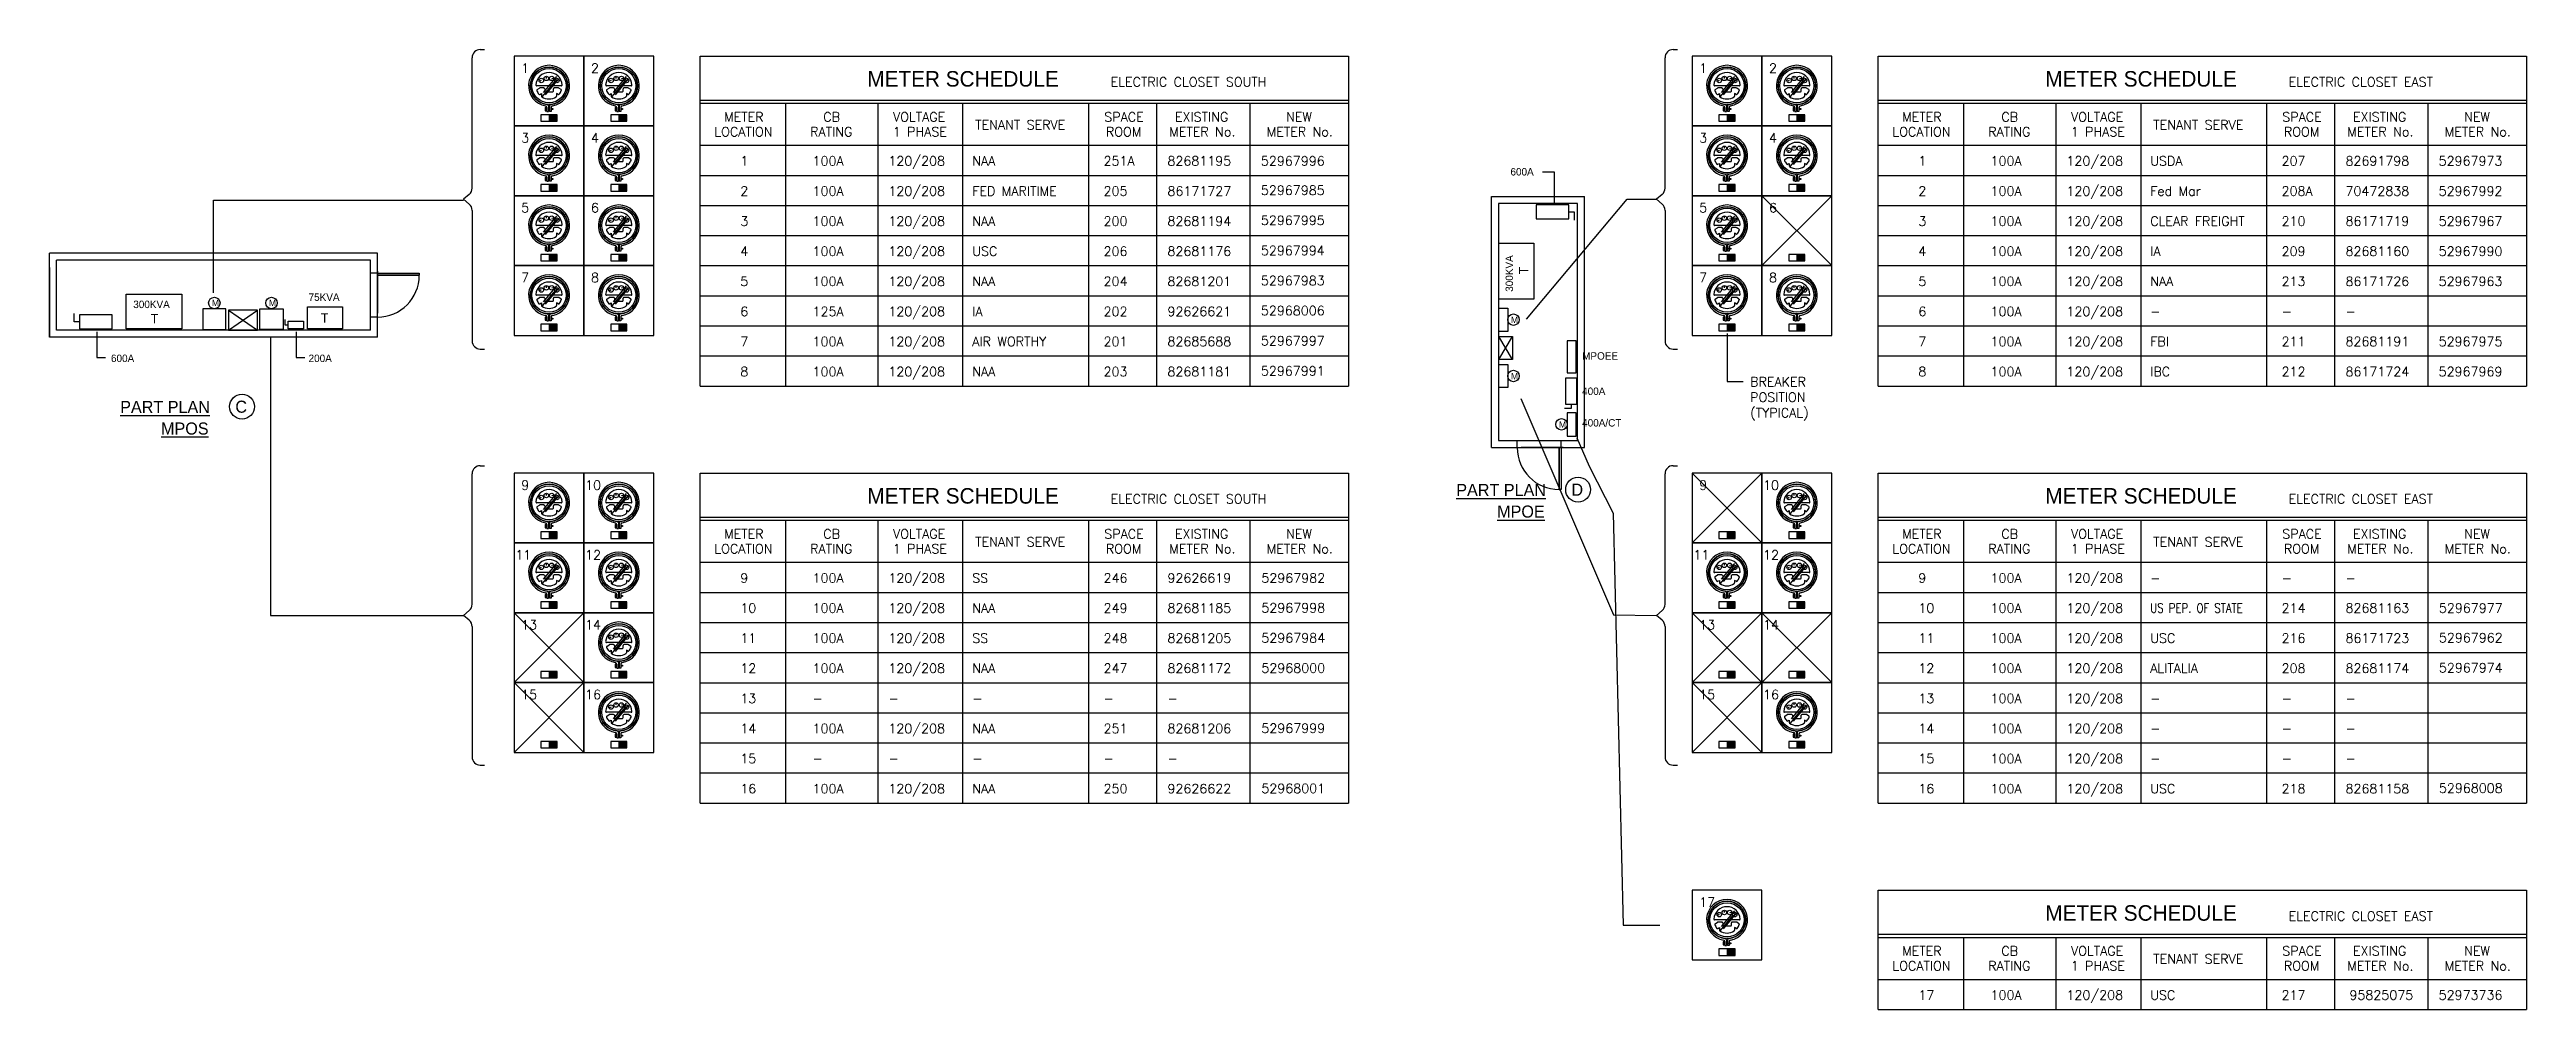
# Model space of a CAD drawing. Header units: inches. Extents: x 6906 to 14988, y -851 to 13048.
# Drawn here: x 6906 to 11167, y 3194 to 4845 of the extents above; entities that cross this region are included whole.
import ezdxf
from ezdxf.enums import TextEntityAlignment as Align

# ---------------------------------------------------------------- set-up
doc = ezdxf.new("R2010")
doc.units = ezdxf.units.IN
doc.header["$MEASUREMENT"] = 0
for name, color, linetype in [('E-EQUIP', 2, 'Continuous'), ('E-OUTLET', 6, 'Continuous'), ('E-TEXT', 7, 'Continuous')]:
    doc.layers.add(name, color=color, linetype=linetype)
doc.styles.add('ROMANS', font='ROMANS', dxfattribs={"height": 4})
doc.styles.add('SASBO', font='SASBO', dxfattribs={"height": 3})
doc.dimstyles.get("Standard").update_dxf_attribs({"dimtxt": 0.18, "dimasz": 0.18, "dimexe": 0.18, "dimexo": 0.0625, "dimgap": 0.09, "dimtad": 0, "dimtih": 1, "dimtoh": 1, "dimdec": 4, "dimzin": 0, "dimdsep": 46, "dimtxsty": 'Standard', "dimcen": 0.09, "dimadec": 0, "dimazin": 0, "dimtfac": 1, "dimtdec": 4, "dimtofl": 0, "dimtmove": 0, "dimatfit": 3, "dimfxl": 0, "dimtolj": 1, "dimtzin": 0, "dimarcsym": 0})

msp = doc.modelspace()

# ---------------------------------------------------------------- texts
at = {"style": 'ROMANS'}
for s, p in [('ELECTRIC CLOSET SOUTH', (8731.2, 4780.9)), ('ELECTRIC CLOSET EAST', (10757.8, 4780.9)), ('TENANT SERVE', (8498.2, 4707.1)), ('TENANT SERVE', (10524.8, 4707.1)), ('ELECTRIC CLOSET SOUTH', (8731.2, 4063.7)), ('ELECTRIC CLOSET EAST', (10757.8, 4063.7)), ('TENANT SERVE', (8498.2, 3989.9)), ('TENANT SERVE', (10524.8, 3989.9)), ('ELECTRIC CLOSET EAST', (10757.8, 3346.4)), ('TENANT SERVE', (10524.8, 3272.7))]:
    msp.add_text(s, height=16, dxfattribs=at).set_placement(p)
for s, p in [('METER', (8100.2, 4720.8)), ('CB', (8251.3, 4720.8)), ('VOLTAGE', (8401.7, 4720.8)), ('SPACE', (8754.2, 4720.8)), ('EXISTING', (8887.7, 4720.8)), ('NEW', (9055.3, 4720.8)), ('METER', (10126.8, 4720.8)), ('CB', (10277.9, 4720.8)), ('VOLTAGE', (10428.2, 4720.8)), ('SPACE', (10780.7, 4720.8)), ('EXISTING', (10914.3, 4720.8)), ('NEW', (11081.9, 4720.8)), ('LOCATION', (8099.5, 4695.3)), ('RATING', (8250.6, 4695.3)), ('1 PHASE', (8402.9, 4695.3)), ('ROOM', (8753.5, 4695.3)), ('METER No.', (8888.9, 4695.3)), ('METER No.', (9056.6, 4695.3)), ('LOCATION', (10126.1, 4695.3)), ('RATING', (10277.2, 4695.3)), ('1 PHASE', (10429.4, 4695.3)), ('ROOM', (10780, 4695.3)), ('METER No.', (10915.5, 4695.3)), ('METER No.', (11083.1, 4695.3)), ('METER', (8100.2, 4003.6)), ('CB', (8251.3, 4003.6)), ('VOLTAGE', (8401.7, 4003.6)), ('SPACE', (8754.2, 4003.6)), ('EXISTING', (8887.7, 4003.6)), ('NEW', (9055.3, 4003.6)), ('METER', (10126.8, 4003.6)), ('CB', (10277.9, 4003.6)), ('VOLTAGE', (10428.2, 4003.6)), ('SPACE', (10780.7, 4003.6)), ('EXISTING', (10914.3, 4003.6)), ('NEW', (11081.9, 4003.6)), ('LOCATION', (8099.5, 3978.1)), ('RATING', (8250.6, 3978.1)), ('1 PHASE', (8402.9, 3978.1)), ('ROOM', (8753.5, 3978.1)), ('METER No.', (8888.9, 3978.1)), ('METER No.', (9056.6, 3978.1)), ('LOCATION', (10126.1, 3978.1)), ('RATING', (10277.2, 3978.1)), ('1 PHASE', (10429.4, 3978.1)), ('ROOM', (10780, 3978.1)), ('METER No.', (10915.5, 3978.1)), ('METER No.', (11083.1, 3978.1)), ('METER', (10126.8, 3286.4)), ('CB', (10277.9, 3286.4)), ('VOLTAGE', (10428.2, 3286.4)), ('SPACE', (10780.7, 3286.4)), ('EXISTING', (10914.3, 3286.4)), ('NEW', (11081.9, 3286.4)), ('LOCATION', (10126.1, 3260.8)), ('RATING', (10277.2, 3260.8)), ('1 PHASE', (10429.4, 3260.8)), ('ROOM', (10780, 3260.8)), ('METER No.', (10915.5, 3260.8)), ('METER No.', (11083.1, 3260.8))]:
    msp.add_text(s, height=16, dxfattribs=at).set_placement(p, align=Align.CENTER)
at = {"layer": 'E-TEXT', "style": 'ROMANS'}
for s, p in [('1', (7717.1, 4804.7)), ('2', (7837.2, 4804.7)), ('1', (9743.7, 4804.7)), ('2', (9863.8, 4804.7)), ('3', (7717.1, 4684.7)), ('4', (7837.2, 4684.7)), ('3', (9743.7, 4684.7)), ('4', (9863.8, 4684.7)), ('1', (8094.1, 4645)), ('100A', (8218.4, 4645)), ('120/208', (8348.9, 4645)), ('NAA', (8493.1, 4645)), ('251A', (8719, 4645)), ('82681195', (8828.9, 4645)), ('52967996', (8989.7, 4645)), ('1', (10120.7, 4645)), ('100A', (10244.9, 4645)), ('120/208', (10375.5, 4645)), ('USDA', (10519.6, 4645)), ('207', (10745.6, 4645)), ('82691798', (10855.5, 4645)), ('52967973', (11015.8, 4645)), ('2', (8094.1, 4593.3)), ('100A', (8218.4, 4593.3)), ('120/208', (8348.9, 4593.3)), ('FED MARITIME', (8493.1, 4593.3)), ('205', (8719, 4593.3)), ('86171727', (8828.9, 4593.3)), ('52967985', (8989.7, 4594.6)), ('2', (10120.7, 4593.3)), ('100A', (10244.9, 4593.3)), ('120/208', (10375.5, 4593.3)), ('Fed Mar', (10519.6, 4593.3)), ('208A', (10745.6, 4593.3)), ('70472838', (10855.5, 4593.3)), ('52967992', (11015.8, 4593.3)), ('5', (7717.1, 4564.6)), ('6', (7837.2, 4564.6)), ('120/208', (8348.9, 4541.5)), ('5', (9743.7, 4564.6)), ('6', (9863.8, 4564.6)), ('120/208', (10375.5, 4541.5)), ('3', (8094.1, 4541.5)), ('100A', (8218.4, 4541.5)), ('NAA', (8493.1, 4541.5)), ('200', (8719, 4541.5)), ('82681194', (8828.9, 4541.5)), ('52967995', (8989.7, 4542.9)), ('3', (10120.7, 4541.5)), ('100A', (10244.9, 4541.5)), ('CLEAR FREIGHT', (10519.6, 4541.5)), ('210', (10745.6, 4541.5)), ('86171719', (10855.5, 4541.5)), ('52967967', (11015.8, 4541.5)), ('4', (8094.1, 4489.8)), ('100A', (8218.4, 4489.8)), ('120/208', (8348.9, 4489.8)), ('USC', (8493.1, 4489.8)), ('206', (8719, 4489.8)), ('82681176', (8828.9, 4489.8)), ('52967994', (8989.7, 4491.1)), ('4', (10120.7, 4489.8)), ('100A', (10244.9, 4489.8)), ('120/208', (10375.5, 4489.8)), ('IA', (10519.6, 4489.8)), ('209', (10745.6, 4489.8)), ('82681160', (10855.5, 4489.8)), ('52967990', (11015.8, 4489.8)), ('7', (7717.1, 4444.5)), ('8', (7837.2, 4444.5)), ('5', (8094.1, 4438)), ('100A', (8218.4, 4438)), ('120/208', (8348.9, 4438)), ('NAA', (8493.1, 4438)), ('204', (8719, 4438)), ('82681201', (8828.9, 4438)), ('52967983', (8989.7, 4439.3)), ('7', (9743.7, 4444.5)), ('8', (9863.8, 4444.5)), ('5', (10120.7, 4438)), ('100A', (10244.9, 4438)), ('120/208', (10375.5, 4438)), ('NAA', (10519.6, 4438)), ('213', (10745.6, 4438)), ('86171726', (10855.5, 4438)), ('52967963', (11015.8, 4438)), ('6', (8094.1, 4386.2)), ('125A', (8218.4, 4386.2)), ('120/208', (8348.9, 4386.2)), ('IA', (8493.1, 4386.2)), ('202', (8719, 4386.2)), ('92626621', (8828.9, 4386.2)), ('52968006', (8989.7, 4387.6)), ('6', (10120.7, 4386.2)), ('100A', (10244.9, 4386.2)), ('120/208', (10375.5, 4386.2)), ('-', (10519.6, 4386.2)), ('-', (10745.6, 4386.2)), ('-', (10855.5, 4386.2)), ('7', (8094.1, 4334.5)), ('100A', (8218.4, 4334.5)), ('120/208', (8348.9, 4334.5)), ('AIR WORTHY', (8493.1, 4334.5)), ('201', (8719, 4334.5)), ('82685688', (8828.9, 4334.5)), ('52967997', (8989.7, 4335.8)), ('7', (10120.7, 4334.5)), ('100A', (10244.9, 4334.5)), ('120/208', (10375.5, 4334.5)), ('FBI', (10519.6, 4334.5)), ('211', (10745.6, 4334.5)), ('82681191', (10855.5, 4334.5)), ('52967975', (11015.8, 4334.5)), ('8', (8094.1, 4282.7)), ('100A', (8218.4, 4282.7)), ('120/208', (8348.9, 4282.7)), ('NAA', (8493.1, 4282.7)), ('203', (8719, 4282.7)), ('82681181', (8828.9, 4282.7)), ('52967991', (8989.7, 4284)), ('8', (10120.7, 4282.7)), ('100A', (10244.9, 4282.7)), ('120/208', (10375.5, 4282.7)), ('IBC', (10519.6, 4282.7)), ('212', (10745.6, 4282.7)), ('86171724', (10855.5, 4282.7)), ('52967969', (11015.8, 4282.7)), ('9', (7717.1, 4087.5)), ('10', (7827.1, 4087.5)), ('9', (9743.7, 4087.5)), ('10', (9853.6, 4087.5)), ('11', (7707, 3967.5)), ('12', (7827.1, 3967.5)), ('11', (9733.6, 3967.5)), ('12', (9853.6, 3967.5)), ('9', (8094.1, 3927.8)), ('100A', (8218.4, 3927.8)), ('120/208', (8348.9, 3927.8)), ('SS', (8493.1, 3927.8)), ('246', (8719, 3927.8)), ('92626619', (8828.9, 3927.8)), ('52967982', (8990.5, 3927.8)), ('9', (10120.7, 3927.8)), ('100A', (10244.9, 3927.8)), ('120/208', (10375.5, 3927.8)), ('-', (10519.6, 3927.8)), ('-', (10745.6, 3927.8)), ('-', (10855.5, 3927.8)), ('10', (8094.1, 3876.1)), ('100A', (8218.4, 3876.1)), ('120/208', (8348.9, 3876.1)), ('NAA', (8493.1, 3876.1)), ('249', (8719, 3876.1)), ('82681185', (8828.9, 3876.1)), ('52967998', (8990.5, 3876.5)), ('10', (10120.7, 3876.1)), ('100A', (10244.9, 3876.1)), ('120/208', (10375.5, 3876.1)), ('214', (10745.6, 3876.1)), ('82681163', (10855.5, 3876.1)), ('52967977', (11016.2, 3876.1)), ('13', (7717.1, 3847.4)), ('14', (7827.1, 3847.4)), ('11', (8094.1, 3824.3)), ('100A', (8218.4, 3824.3)), ('120/208', (8348.9, 3824.3)), ('SS', (8493.1, 3824.3)), ('248', (8719, 3824.3)), ('82681205', (8828.9, 3824.3)), ('52967984', (8990.5, 3824.7)), ('13', (9743.7, 3847.4)), ('14', (9853.6, 3847.4)), ('11', (10120.7, 3824.3)), ('100A', (10244.9, 3824.3)), ('120/208', (10375.5, 3824.3)), ('USC', (10519.6, 3824.3)), ('216', (10745.6, 3824.3)), ('86171723', (10855.5, 3824.3)), ('52967962', (11016.2, 3825.1)), ('12', (8094.1, 3772.5)), ('100A', (8218.4, 3772.5)), ('120/208', (8348.9, 3772.5)), ('NAA', (8493.1, 3772.5)), ('247', (8719, 3772.5)), ('82681172', (8828.9, 3772.5)), ('52968000', (8990.5, 3772.9)), ('12', (10120.7, 3772.5)), ('100A', (10244.9, 3772.5)), ('120/208', (10375.5, 3772.5)), ('ALITALIA', (10519.6, 3772.5)), ('208', (10745.6, 3772.5)), ('82681174', (10855.5, 3772.5)), ('52967974', (11016.2, 3773.4)), ('15', (7717.1, 3727.3)), ('16', (7827.1, 3727.3)), ('13', (8094.1, 3720.8)), ('-', (8218.4, 3720.8)), ('-', (8348.9, 3720.8)), ('-', (8493.1, 3720.8)), ('-', (8719, 3720.8)), ('-', (8828.9, 3720.8)), ('15', (9743.7, 3727.3)), ('16', (9853.6, 3727.3)), ('13', (10120.7, 3720.8)), ('100A', (10244.9, 3720.8)), ('120/208', (10375.5, 3720.8)), ('-', (10519.6, 3720.8)), ('-', (10745.6, 3720.8)), ('-', (10855.5, 3720.8)), ('14', (8094.1, 3669)), ('100A', (8218.4, 3669)), ('120/208', (8348.9, 3669)), ('NAA', (8493.1, 3669)), ('251', (8719, 3669)), ('82681206', (8828.9, 3669)), ('52967999', (8990.5, 3669.4)), ('14', (10120.7, 3669)), ('100A', (10244.9, 3669)), ('120/208', (10375.5, 3669)), ('-', (10519.6, 3669)), ('-', (10745.6, 3669)), ('-', (10855.5, 3669)), ('15', (8094.1, 3617.3)), ('-', (8218.4, 3617.3)), ('-', (8348.9, 3617.3)), ('-', (8493.1, 3617.3)), ('-', (8719, 3617.3)), ('-', (8828.9, 3617.3)), ('15', (10120.7, 3617.3)), ('100A', (10244.9, 3617.3)), ('120/208', (10375.5, 3617.3)), ('-', (10519.6, 3617.3)), ('-', (10745.6, 3617.3)), ('-', (10855.5, 3617.3)), ('16', (8094.1, 3565.5)), ('100A', (8218.4, 3565.5)), ('120/208', (8348.9, 3565.5)), ('NAA', (8493.1, 3565.5)), ('250', (8719, 3565.5)), ('92626622', (8828.9, 3565.5)), ('52968001', (8990.5, 3565.9)), ('16', (10120.7, 3565.5)), ('100A', (10244.9, 3565.5)), ('120/208', (10375.5, 3565.5)), ('USC', (10519.6, 3565.5)), ('218', (10745.6, 3565.5)), ('82681158', (10855.5, 3565.5)), ('52968008', (11016.2, 3566.3)), ('17', (9743.7, 3370.3)), ('17', (10120.7, 3210.6)), ('100A', (10244.9, 3210.6)), ('120/208', (10375.5, 3210.6)), ('USC', (10519.6, 3210.6)), ('217', (10745.6, 3210.6)), ('95825075', (10862.3, 3210.6)), ('52973736', (11015.8, 3210.6))]:
    msp.add_text(s, height=16, dxfattribs=at).set_placement(p)
at = {"layer": 'E-TEXT', "color": 6, "style": 'SASBO'}
for s, height, p in [('METER SCHEDULE', 26.703, (8312.6, 4780.9)), ('METER SCHEDULE', 26.703, (10339.1, 4780.9)), ('%%UPART PLAN', 20.769, (7027.3, 4219.6)), ('C', 20.8, (7225.4, 4220)), ('%%UMPOS', 20.77, (7097.6, 4182.5)), ('METER SCHEDULE', 26.703, (8312.6, 4063.7)), ('%%UPART PLAN', 20.769, (9325.8, 4076.8)), ('D', 20.8, (9523.9, 4077.3)), ('METER SCHEDULE', 26.703, (10339.1, 4063.7)), ('%%UMPOE', 20.77, (9396.1, 4039.7)), ('METER SCHEDULE', 26.703, (10339.1, 3346.4))]:
    msp.add_text(s, height=height, dxfattribs=at).set_placement(p)
at = {"layer": 'E-TEXT'}
for s, height, p in [('600A', 12.8, (9419, 4628)), ('300KVA', 12.8, (7049.8, 4400)), ('T', 16, (7079.9, 4373.7)), ('M', 11.2, (7184.9, 4403.4)), ('M', 11.2, (7283.1, 4403.4)), ('75KVA', 12.8, (7351.4, 4412.4)), ('T', 16, (7372.5, 4374.9)), ('M', 11.2, (9419.7, 4374.2)), ('600A', 12.8, (7011.5, 4307.2)), ('200A', 12.8, (7351.4, 4307.2)), ('MPOEE', 12.8, (9542.3, 4311.3)), ('M', 11.2, (9419.7, 4277.4)), ('400A', 12.8, (9542.3, 4250.6)), ('M', 11.2, (9502.4, 4194.2)), ('400A/CT', 12.8, (9542.3, 4196.3))]:
    msp.add_text(s, height=height, dxfattribs=at).set_placement(p)
for s, height, p in [('300KVA', 12.8, (9423.4, 4428)), ('T', 16, (9449.7, 4458.1))]:
    msp.add_text(s, height=height, rotation=90, dxfattribs=at).set_placement(p)
at = {"layer": 'E-TEXT', "style": 'ROMANS', "width": 0.8}
msp.add_text('US PEP. OF STATE', height=16, dxfattribs=at).set_placement((10519.6, 3876.1))
at = {"layer": 'E-TEXT', "insert": (9831.3, 4281.3), "char_height": 16, "width": 212.253, "attachment_point": 1, "style": 'ROMANS'}
msp.add_mtext('BREAKER POSITION (TYPICAL)', dxfattribs=at)

# ---------------------------------------------------------------- blocks, each defined once
blk = doc.blocks.new('C')
at = {"layer": 'E-OUTLET'}
for p, q in [((10.3, 91.7), (12.9, 91.7)), ((5.3, 6.8), (5.3, 86.7)), ((3.5, 3), (0, 0)), ((3.5, -3), (0, 0)), ((5.3, -6.8), (5.3, -86.7)), ((10.3, -91.7), (12.9, -91.7))]:
    blk.add_line(p, q, dxfattribs=at)
for centre, start, end in [((10.3, 86.7), 90, 180), ((0.3, 6.8), 310.3515, 0), ((0.3, -6.8), 0, 49.6485), ((10.3, -86.7), 180, 270)]:
    blk.add_arc(centre, 5, start, end, dxfattribs=at)
blk = doc.blocks.new('METER')
at = {"layer": 'E-EQUIP', "color": 4}
for p, q in [((10060.2, 8935.5), (10012.9, 8935.5)), ((10013.6, 8928.1), (10018, 8931)), ((10026.7, 8931.3), (10018.8, 8931.3)), ((10019.2, 8918.9), (10022.1, 8920.7)), ((10022.1, 8920.7), (10022.1, 8915.7)), ((10028.2, 8929.8), (10028.2, 8925.3)), ((10029.6, 8923.9), (10043.5, 8923.9)), ((10044.9, 8925.3), (10044.9, 8929.8)), ((10054.3, 8931.3), (10046.3, 8931.3)), ((10053.9, 8918.9), (10051, 8920.7)), ((10051, 8920.7), (10051, 8915.7)), ((10059.4, 8928.1), (10055.1, 8931)), ((10029.3, 8892.4), (10032.2, 8892.4)), ((10029.3, 8889.3), (10032.2, 8889.3)), ((10032.5, 8894.2), (10032.5, 8886.6)), ((10032.5, 8886.6), (10035.8, 8886.6)), ((10035.8, 8897.1), (10035.8, 8886.6)), ((10036.4, 8889.9), (10036.4, 8891.8)), ((10037.1, 8889.9), (10037.1, 8891.8)), ((10037.3, 8897.1), (10037.3, 8886.6)), ((10040.6, 8886.6), (10037.3, 8886.6)), ((10040.6, 8894.2), (10040.6, 8886.6)), ((10040.9, 8889.9), (10040.9, 8891.8)), ((10041.6, 8889.9), (10041.6, 8891.8)), ((10042.4, 8889.9), (10042.4, 8891.8)), ((10043.1, 8889.9), (10043.1, 8891.8))]:
    blk.add_line(p, q, dxfattribs=at)
blk.add_lwpolyline([(10029.3, 8887.9), (10032.2, 8887.9), (10032.2, 8893.8), (10029.3, 8893.8)], close=True, dxfattribs=at)
for points in [[(10032.5, 8889.9), (10032.2, 8889.9), (10032.2, 8891.8), (10032.5, 8891.8)], [(10035.8, 8891.8), (10037.3, 8891.8)], [(10037.3, 8889.9), (10035.8, 8889.9)], [(10040.6, 8891.8), (10043.9, 8891.8), (10043.9, 8889.9), (10040.6, 8889.9)]]:
    blk.add_lwpolyline(points, dxfattribs=at)
blk.add_circle((10036.5, 8935.5), 35.8, dxfattribs=at)
for centre, radius, start, end in [((10036.5, 8935.5), 39.1, 279.3707, 260.6293), ((10036.5, 8935.5), 35.8, 275.2094, 264.7906), ((10036.5, 8935.5), 25.2, 3.4801, 176.5199), ((10012.9, 8936.9), 1.44, 176.5199, 270), ((10014.4, 8926.9), 1.44, 123.3289, 201.1655), ((10036.5, 8935.5), 25.2, 201.1655, 220.2748), ((10018.4, 8920.2), 1.44, 220.2748, 301.4185), ((10018.8, 8929.8), 1.44, 90, 123.3289), ((10023.5, 8915.7), 1.44, 180, 236.6769), ((10036.5, 8935.5), 25.2, 236.6769, 303.3231), ((10026.7, 8929.8), 1.44, 0, 90), ((10029.6, 8925.3), 1.44, 180, 270), ((10043.5, 8925.3), 1.44, 270, 0), ((10046.3, 8929.8), 1.44, 90, 180), ((10049.6, 8915.7), 1.44, 303.3231, 0), ((10054.6, 8920.2), 1.44, 238.5815, 319.7252), ((10054.3, 8929.8), 1.44, 56.6711, 90), ((10036.5, 8935.5), 25.2, 319.7252, 338.8345), ((10058.7, 8926.9), 1.44, 338.8345, 56.6711), ((10060.2, 8936.9), 1.44, 270, 3.4801), ((10029.7, 8894.2), 2.76, 0, 80.6293), ((10033, 8897.1), 2.76, 0, 84.7906), ((10040, 8897.1), 2.76, 95.2094, 180), ((10043.4, 8894.2), 2.76, 99.3707, 180)]:
    blk.add_arc(centre, radius, start, end, dxfattribs=at)
at = {"layer": 'E-TEXT', "color": 9}
for p, q in [((10026.2, 8922.7), (10051.3, 8953.1)), ((10030, 8918.3), (10055.1, 8948.7)), ((10024.1, 8915), (10049.2, 8945.4))]:
    blk.add_line(p, q, dxfattribs=at)
at = {"layer": 'E-TEXT', "color": 7}
for p, q in [((10031.4, 8949.5), (10031.4, 8952.6)), ((10041.6, 8949.5), (10044.7, 8950.3)), ((10021.7, 8945.5), (10019, 8944)), ((10051.3, 8945.5), (10049.3, 8947.9))]:
    blk.add_line(p, q, dxfattribs=at)
at = {"layer": 'E-TEXT', "color": 7, "const_width": 0.576}
for points in [[(10031.1, 8949.5, 1), (10031.7, 8949.5, 1)], [(10041.9, 8949.5, -1), (10041.3, 8949.5, -1)], [(10021.4, 8945.5, 1), (10022, 8945.5, 1)], [(10051.6, 8945.5, -1), (10051, 8945.5, -1)]]:
    blk.add_lwpolyline(points, format="xyb", close=True, dxfattribs=at)
at = {"layer": 'E-TEXT'}
blk.add_circle((10036.5, 8935.5), 32.7, dxfattribs=at)
at = {"layer": 'E-TEXT', "color": 9}
for centre in [(10021.7, 8945.5), (10031.4, 8949.5), (10041.6, 8949.5), (10051.3, 8945.5)]:
    blk.add_circle(centre, 4.27, dxfattribs=at)

# ---------------------------------------------------------------- hatches: boundary and pattern name
at = {"layer": 'E-TEXT'}
for points in [[(7765, 4721.2), (7779, 4721.2), (7779, 4732.4), (7765, 4732.4)], [(7885.1, 4721.2), (7899.1, 4721.2), (7899.1, 4732.4), (7885.1, 4732.4)], [(9791.6, 4721.2), (9805.5, 4721.2), (9805.5, 4732.4), (9791.6, 4732.4)], [(9911.7, 4721.2), (9925.6, 4721.2), (9925.6, 4732.4), (9911.7, 4732.4)], [(7765, 4601.1), (7779, 4601.1), (7779, 4612.3), (7765, 4612.3)], [(7885.1, 4601.1), (7899.1, 4601.1), (7899.1, 4612.3), (7885.1, 4612.3)], [(9791.6, 4601.1), (9805.5, 4601.1), (9805.5, 4612.3), (9791.6, 4612.3)], [(9911.7, 4601.1), (9925.6, 4601.1), (9925.6, 4612.3), (9911.7, 4612.3)], [(7765, 4481.1), (7779, 4481.1), (7779, 4492.2), (7765, 4492.2)], [(7885.1, 4481.1), (7899.1, 4481.1), (7899.1, 4492.2), (7885.1, 4492.2)], [(9791.6, 4481.1), (9805.5, 4481.1), (9805.5, 4492.2), (9791.6, 4492.2)], [(9911.7, 4481.1), (9925.6, 4481.1), (9925.6, 4492.2), (9911.7, 4492.2)], [(7765, 4361), (7779, 4361), (7779, 4372.2), (7765, 4372.2)], [(7885.1, 4361), (7899.1, 4361), (7899.1, 4372.2), (7885.1, 4372.2)], [(9791.6, 4361), (9805.5, 4361), (9805.5, 4372.2), (9791.6, 4372.2)], [(9911.7, 4361), (9925.6, 4361), (9925.6, 4372.2), (9911.7, 4372.2)], [(7765, 4004), (7779, 4004), (7779, 4015.1), (7765, 4015.1)], [(7885.1, 4004), (7899.1, 4004), (7899.1, 4015.1), (7885.1, 4015.1)], [(9791.6, 4004), (9805.5, 4004), (9805.5, 4015.1), (9791.6, 4015.1)], [(9911.7, 4004), (9925.6, 4004), (9925.6, 4015.1), (9911.7, 4015.1)], [(7765, 3883.9), (7779, 3883.9), (7779, 3895.1), (7765, 3895.1)], [(7885.1, 3883.9), (7899.1, 3883.9), (7899.1, 3895.1), (7885.1, 3895.1)], [(9791.6, 3883.9), (9805.5, 3883.9), (9805.5, 3895.1), (9791.6, 3895.1)], [(9911.7, 3883.9), (9925.6, 3883.9), (9925.6, 3895.1), (9911.7, 3895.1)], [(7765, 3763.9), (7779, 3763.9), (7779, 3775), (7765, 3775)], [(7885.1, 3763.9), (7899.1, 3763.9), (7899.1, 3775), (7885.1, 3775)], [(9791.6, 3763.9), (9805.5, 3763.9), (9805.5, 3775), (9791.6, 3775)], [(9911.7, 3763.9), (9925.6, 3763.9), (9925.6, 3775), (9911.7, 3775)], [(7765, 3643.8), (7779, 3643.8), (7779, 3654.9), (7765, 3654.9)], [(7885.1, 3643.8), (7899.1, 3643.8), (7899.1, 3654.9), (7885.1, 3654.9)], [(9791.6, 3643.8), (9805.5, 3643.8), (9805.5, 3654.9), (9791.6, 3654.9)], [(9911.7, 3643.8), (9925.6, 3643.8), (9925.6, 3654.9), (9911.7, 3654.9)], [(9791.6, 3286.8), (9805.5, 3286.8), (9805.5, 3297.9), (9791.6, 3297.9)]]:
    msp.add_hatch(color=256, dxfattribs=at).paths.add_polyline_path(points)

# ---------------------------------------------------------------- linework, layer by layer
for p, q in [((9595.6, 4047.1), (9612.7, 3338.9)), ((9612.7, 3338.9), (9675.7, 3338.9))]:
    msp.add_line(p, q)
at = {"color": 0}
msp.add_lwpolyline([(9463.5, 4553.7), (9519.5, 4553.7), (9519.5, 4577.7), (9463.5, 4577.7)], close=True, dxfattribs=at)
msp.add_lwpolyline([(9519.5, 4565.7), (9528.8, 4565.7), (9528.8, 4551.3)], dxfattribs=at)
at = {"layer": 'E-EQUIP', "color": 3}
for points in [[(7705, 4713.3), (7825, 4713.3), (7825, 4833.4), (7705, 4833.4)], [(7825, 4713.3), (7945.1, 4713.3), (7945.1, 4833.4), (7825, 4833.4)], [(9731.5, 4713.3), (9851.6, 4713.3), (9851.6, 4833.4), (9731.5, 4833.4)], [(9851.6, 4713.3), (9971.7, 4713.3), (9971.7, 4833.4), (9851.6, 4833.4)], [(7705, 4593.2), (7825, 4593.2), (7825, 4713.3), (7705, 4713.3)], [(7825, 4593.2), (7945.1, 4593.2), (7945.1, 4713.3), (7825, 4713.3)], [(9731.5, 4593.2), (9851.6, 4593.2), (9851.6, 4713.3), (9731.5, 4713.3)], [(9851.6, 4593.2), (9971.7, 4593.2), (9971.7, 4713.3), (9851.6, 4713.3)], [(7705, 4473.2), (7825, 4473.2), (7825, 4593.2), (7705, 4593.2)], [(7825, 4473.2), (7945.1, 4473.2), (7945.1, 4593.2), (7825, 4593.2)], [(9731.5, 4473.2), (9851.6, 4473.2), (9851.6, 4593.2), (9731.5, 4593.2)], [(9851.6, 4473.2), (9971.7, 4473.2), (9971.7, 4593.2), (9851.6, 4593.2)], [(7705, 4353.1), (7825, 4353.1), (7825, 4473.2), (7705, 4473.2)], [(7825, 4353.1), (7945.1, 4353.1), (7945.1, 4473.2), (7825, 4473.2)], [(9731.5, 4353.1), (9851.6, 4353.1), (9851.6, 4473.2), (9731.5, 4473.2)], [(9851.6, 4353.1), (9971.7, 4353.1), (9971.7, 4473.2), (9851.6, 4473.2)], [(7705, 3996.1), (7825, 3996.1), (7825, 4116.2), (7705, 4116.2)], [(7825, 3996.1), (7945.1, 3996.1), (7945.1, 4116.2), (7825, 4116.2)], [(9731.5, 3996.1), (9851.6, 3996.1), (9851.6, 4116.2), (9731.5, 4116.2)], [(9851.6, 3996.1), (9971.7, 3996.1), (9971.7, 4116.2), (9851.6, 4116.2)], [(7705, 3876), (7825, 3876), (7825, 3996.1), (7705, 3996.1)], [(7825, 3876), (7945.1, 3876), (7945.1, 3996.1), (7825, 3996.1)], [(9731.5, 3876), (9851.6, 3876), (9851.6, 3996.1), (9731.5, 3996.1)], [(9851.6, 3876), (9971.7, 3876), (9971.7, 3996.1), (9851.6, 3996.1)], [(7705, 3756), (7825, 3756), (7825, 3876), (7705, 3876)], [(7825, 3756), (7945.1, 3756), (7945.1, 3876), (7825, 3876)], [(9731.5, 3756), (9851.6, 3756), (9851.6, 3876), (9731.5, 3876)], [(9851.6, 3756), (9971.7, 3756), (9971.7, 3876), (9851.6, 3876)], [(7705, 3635.9), (7825, 3635.9), (7825, 3756), (7705, 3756)], [(7825, 3635.9), (7945.1, 3635.9), (7945.1, 3756), (7825, 3756)], [(9731.5, 3635.9), (9851.6, 3635.9), (9851.6, 3756), (9731.5, 3756)], [(9851.6, 3635.9), (9971.7, 3635.9), (9971.7, 3756), (9851.6, 3756)], [(9731.5, 3278.9), (9851.6, 3278.9), (9851.6, 3399), (9731.5, 3399)]]:
    msp.add_lwpolyline(points, close=True, dxfattribs=at)
at = {"layer": 'E-TEXT'}
for p, q in [((8025.2, 4265.9), (8025.2, 4833.4)), ((8025.2, 4833.4), (9140.3, 4833.4)), ((9140.3, 4833.4), (9140.3, 4265.9)), ((10051.8, 4265.9), (10051.8, 4833.4)), ((10051.8, 4833.4), (11166.8, 4833.4)), ((11166.8, 4833.4), (11166.8, 4265.9)), ((8025.2, 4757.8), (9140.3, 4757.8)), ((8025.2, 4752.3), (9140.3, 4752.3)), ((8172, 4752.3), (8172, 4265.9)), ((8330.6, 4752.3), (8330.6, 4265.9)), ((8476.6, 4752.3), (8476.6, 4265.9)), ((8693.2, 4752.3), (8693.2, 4265.9)), ((8810, 4752.3), (8810, 4265.9)), ((8970.7, 4752.3), (8970.7, 4265.9)), ((10051.8, 4757.8), (11166.8, 4757.8)), ((10051.8, 4752.3), (11166.8, 4752.3)), ((10198.5, 4752.3), (10198.5, 4265.9)), ((10357.2, 4752.3), (10357.2, 4265.9)), ((10503.2, 4752.3), (10503.2, 4265.9)), ((10719.8, 4752.3), (10719.8, 4265.9)), ((10836.5, 4752.3), (10836.5, 4265.9)), ((10997.3, 4752.3), (10997.3, 4265.9)), ((8025.2, 4680), (9140.3, 4680)), ((10051.8, 4680), (11166.8, 4680)), ((9398.3, 4580), (9398.3, 4172)), ((9851.6, 4473.2), (9971.7, 4593.2)), ((9851.6, 4593.2), (9971.7, 4473.2)), ((7213.4, 4362.2), (7263.4, 4396.2)), ((7213.4, 4396.2), (7263.4, 4362.2)), ((9422.3, 4311.4), (9398.8, 4351.4)), ((9398.8, 4311.4), (9422.3, 4351.4)), ((8025.2, 4265.9), (9140.3, 4265.9)), ((10051.8, 4265.9), (11166.8, 4265.9)), ((8025.2, 3548.7), (8025.2, 4116.2)), ((8025.2, 4116.2), (9140.3, 4116.2)), ((9140.3, 4116.2), (9140.3, 3548.7)), ((9731.5, 3996.1), (9851.6, 4116.2)), ((9731.5, 4116.2), (9851.6, 3996.1)), ((10051.8, 3548.7), (10051.8, 4116.2)), ((10051.8, 4116.2), (11166.8, 4116.2)), ((11166.8, 4116.2), (11166.8, 3548.7)), ((8025.2, 4040.6), (9140.3, 4040.6)), ((8025.2, 4035.1), (9140.3, 4035.1)), ((8172, 4035.1), (8172, 3548.7)), ((8330.6, 4035.1), (8330.6, 3548.7)), ((8476.6, 4035.1), (8476.6, 3548.7)), ((8693.2, 4035.1), (8693.2, 3548.7)), ((8810, 4035.1), (8810, 3548.7)), ((8970.7, 4035.1), (8970.7, 3548.7)), ((10051.8, 4040.6), (11166.8, 4040.6)), ((10051.8, 4035.1), (11166.8, 4035.1)), ((10198.5, 4035.1), (10198.5, 3548.7)), ((10357.2, 4035.1), (10357.2, 3548.7)), ((10503.2, 4035.1), (10503.2, 3548.7)), ((10719.8, 4035.1), (10719.8, 3548.7)), ((10836.5, 4035.1), (10836.5, 3548.7)), ((10997.3, 4035.1), (10997.3, 3548.7)), ((8025.2, 3962.8), (9140.3, 3962.8)), ((10051.8, 3962.8), (11166.8, 3962.8)), ((7705, 3756), (7825, 3876)), ((7705, 3876), (7825, 3756)), ((9731.5, 3756), (9851.6, 3876)), ((9731.5, 3876), (9851.6, 3756)), ((9851.6, 3756), (9971.7, 3876)), ((9851.6, 3876), (9971.7, 3756)), ((7705, 3635.9), (7825, 3756)), ((7705, 3756), (7825, 3635.9)), ((9731.5, 3635.9), (9851.6, 3756)), ((9731.5, 3756), (9851.6, 3635.9)), ((8025.2, 3548.7), (9140.3, 3548.7)), ((10051.8, 3548.7), (11166.8, 3548.7)), ((10051.8, 3193.8), (10051.8, 3399)), ((10051.8, 3399), (11166.8, 3399)), ((11166.8, 3399), (11166.8, 3193.8)), ((10051.8, 3323.3), (11166.8, 3323.3)), ((10051.8, 3317.8), (11166.8, 3317.8)), ((10198.5, 3317.8), (10198.5, 3193.8)), ((10357.2, 3317.8), (10357.2, 3193.8)), ((10503.2, 3317.8), (10503.2, 3193.8)), ((10719.8, 3317.8), (10719.8, 3193.8)), ((10836.5, 3317.8), (10836.5, 3193.8)), ((10997.3, 3317.8), (10997.3, 3193.8)), ((10051.8, 3245.6), (11166.8, 3245.6))]:
    msp.add_line(p, q, dxfattribs=at)
at = {"layer": 'E-TEXT', "color": 9}
for p, q in [((8025.2, 4628.3), (9140.3, 4628.3)), ((10051.8, 4628.3), (11166.8, 4628.3)), ((8025.2, 4576.5), (9140.3, 4576.5)), ((9386.3, 4592), (9546.3, 4592)), ((9386.3, 4160), (9386.3, 4592)), ((9534.3, 4580), (9398.3, 4580)), ((9534.3, 4172), (9534.3, 4580)), ((9546.3, 4160), (9546.3, 4592)), ((10051.8, 4576.5), (11166.8, 4576.5)), ((8025.2, 4524.7), (9140.3, 4524.7)), ((10051.8, 4524.7), (11166.8, 4524.7)), ((6905.8, 4350.2), (6905.8, 4494.2)), ((7469.8, 4494.2), (6905.8, 4494.2)), ((6917.8, 4362.2), (6917.8, 4482.2)), ((7457.8, 4482.2), (6917.8, 4482.2)), ((7457.8, 4362.2), (7457.8, 4482.2)), ((7469.8, 4350.2), (7469.8, 4494.2)), ((6905.8, 4469.7), (6905.8, 4350.2)), ((7469.8, 4460.3), (7457.8, 4460.3)), ((7469.8, 4463.3), (7469.8, 4391.3)), ((8025.2, 4473), (9140.3, 4473)), ((10051.8, 4473), (11166.8, 4473)), ((8025.2, 4421.2), (9140.3, 4421.2)), ((10051.8, 4421.2), (11166.8, 4421.2)), ((7469.8, 4350.2), (6905.8, 4350.2)), ((7457.8, 4362.2), (6917.8, 4362.2)), ((7469.8, 4384.5), (7457.8, 4384.5)), ((8025.2, 4369.4), (9140.3, 4369.4)), ((10051.8, 4369.4), (11166.8, 4369.4)), ((8025.2, 4317.7), (9140.3, 4317.7)), ((10051.8, 4317.7), (11166.8, 4317.7)), ((9386.3, 4160), (9546.3, 4160)), ((9398.3, 4172), (9534.3, 4172)), ((9430.6, 4160), (9430.6, 4172)), ((9509.4, 4160), (9437.4, 4160)), ((9506.4, 4160), (9506.4, 4172)), ((8025.2, 3911), (9140.3, 3911)), ((10051.8, 3911), (11166.8, 3911)), ((8025.2, 3859.3), (9140.3, 3859.3)), ((10051.8, 3859.3), (11166.8, 3859.3)), ((8025.2, 3807.5), (9140.3, 3807.5)), ((10051.8, 3807.5), (11166.8, 3807.5)), ((8025.2, 3755.7), (9140.3, 3755.7)), ((10051.8, 3755.7), (11166.8, 3755.7)), ((8025.2, 3704), (9140.3, 3704)), ((10051.8, 3704), (11166.8, 3704)), ((8025.2, 3652.2), (9140.3, 3652.2)), ((10051.8, 3652.2), (11166.8, 3652.2)), ((8025.2, 3600.5), (9140.3, 3600.5)), ((10051.8, 3600.5), (11166.8, 3600.5)), ((10051.8, 3193.8), (11166.8, 3193.8))]:
    msp.add_line(p, q, dxfattribs=at)
at = {"layer": 'E-TEXT'}
for points in [[(7751.1, 4721.2), (7779, 4721.2), (7779, 4732.4), (7751.1, 4732.4)], [(7765, 4721.2), (7779, 4721.2), (7779, 4732.4), (7765, 4732.4)], [(7871.2, 4721.2), (7899.1, 4721.2), (7899.1, 4732.4), (7871.2, 4732.4)], [(7885.1, 4721.2), (7899.1, 4721.2), (7899.1, 4732.4), (7885.1, 4732.4)], [(9777.6, 4721.2), (9805.5, 4721.2), (9805.5, 4732.4), (9777.6, 4732.4)], [(9791.6, 4721.2), (9805.5, 4721.2), (9805.5, 4732.4), (9791.6, 4732.4)], [(9897.7, 4721.2), (9925.6, 4721.2), (9925.6, 4732.4), (9897.7, 4732.4)], [(9911.7, 4721.2), (9925.6, 4721.2), (9925.6, 4732.4), (9911.7, 4732.4)], [(7751.1, 4601.1), (7779, 4601.1), (7779, 4612.3), (7751.1, 4612.3)], [(7765, 4601.1), (7779, 4601.1), (7779, 4612.3), (7765, 4612.3)], [(7871.2, 4601.1), (7899.1, 4601.1), (7899.1, 4612.3), (7871.2, 4612.3)], [(7885.1, 4601.1), (7899.1, 4601.1), (7899.1, 4612.3), (7885.1, 4612.3)], [(9777.6, 4601.1), (9805.5, 4601.1), (9805.5, 4612.3), (9777.6, 4612.3)], [(9791.6, 4601.1), (9805.5, 4601.1), (9805.5, 4612.3), (9791.6, 4612.3)], [(9897.7, 4601.1), (9925.6, 4601.1), (9925.6, 4612.3), (9897.7, 4612.3)], [(9911.7, 4601.1), (9925.6, 4601.1), (9925.6, 4612.3), (9911.7, 4612.3)], [(7751.1, 4481.1), (7779, 4481.1), (7779, 4492.2), (7751.1, 4492.2)], [(7765, 4481.1), (7779, 4481.1), (7779, 4492.2), (7765, 4492.2)], [(7871.2, 4481.1), (7899.1, 4481.1), (7899.1, 4492.2), (7871.2, 4492.2)], [(7885.1, 4481.1), (7899.1, 4481.1), (7899.1, 4492.2), (7885.1, 4492.2)], [(9399.1, 4415.6), (9399.1, 4511.6), (9459.1, 4511.6), (9459.1, 4415.6)], [(9777.6, 4481.1), (9805.5, 4481.1), (9805.5, 4492.2), (9777.6, 4492.2)], [(9791.6, 4481.1), (9805.5, 4481.1), (9805.5, 4492.2), (9791.6, 4492.2)], [(9897.7, 4481.1), (9925.6, 4481.1), (9925.6, 4492.2), (9897.7, 4492.2)], [(9911.7, 4481.1), (9925.6, 4481.1), (9925.6, 4492.2), (9911.7, 4492.2)], [(7037.4, 4424.2), (7133.4, 4424.2), (7133.4, 4364.2), (7037.4, 4364.2)], [(7209.3, 4398.9), (7169.3, 4398.9), (7169.3, 4362.9), (7209.3, 4362.9)], [(7263.4, 4396.2), (7213.4, 4396.2), (7213.4, 4362.2), (7263.4, 4362.2)], [(7267.5, 4398.9), (7307.5, 4398.9), (7307.5, 4362.9), (7267.5, 4362.9)], [(7349.8, 4402.2), (7409.8, 4402.2), (7409.8, 4364.2), (7349.8, 4364.2)], [(9414.3, 4400), (9414.3, 4360), (9398.8, 4360), (9398.8, 4400)], [(7013.3, 4388.4), (6957.3, 4388.4), (6957.3, 4364.4), (7013.3, 4364.4)], [(7342.4, 4364.1), (7316.5, 4364.1), (7316.5, 4377.3), (7342.4, 4377.3)], [(7751.1, 4361), (7779, 4361), (7779, 4372.2), (7751.1, 4372.2)], [(7765, 4361), (7779, 4361), (7779, 4372.2), (7765, 4372.2)], [(7871.2, 4361), (7899.1, 4361), (7899.1, 4372.2), (7871.2, 4372.2)], [(7885.1, 4361), (7899.1, 4361), (7899.1, 4372.2), (7885.1, 4372.2)], [(9422.3, 4351.4), (9422.3, 4311.4), (9398.8, 4311.4), (9398.8, 4351.4)], [(9777.6, 4361), (9805.5, 4361), (9805.5, 4372.2), (9777.6, 4372.2)], [(9791.6, 4361), (9805.5, 4361), (9805.5, 4372.2), (9791.6, 4372.2)], [(9897.7, 4361), (9925.6, 4361), (9925.6, 4372.2), (9897.7, 4372.2)], [(9911.7, 4361), (9925.6, 4361), (9925.6, 4372.2), (9911.7, 4372.2)], [(9516.7, 4343.8), (9516.7, 4288.7), (9532.1, 4288.7), (9532.1, 4343.8)], [(9414.3, 4303.2), (9414.3, 4263.2), (9398.8, 4263.2), (9398.8, 4303.2)], [(9513.8, 4279.7), (9513.8, 4234.9), (9533, 4234.9), (9533, 4279.7)], [(9516.7, 4220), (9516.7, 4180), (9532.1, 4180), (9532.1, 4220)], [(7751.1, 4004), (7779, 4004), (7779, 4015.1), (7751.1, 4015.1)], [(7765, 4004), (7779, 4004), (7779, 4015.1), (7765, 4015.1)], [(7871.2, 4004), (7899.1, 4004), (7899.1, 4015.1), (7871.2, 4015.1)], [(7885.1, 4004), (7899.1, 4004), (7899.1, 4015.1), (7885.1, 4015.1)], [(9777.6, 4004), (9805.5, 4004), (9805.5, 4015.1), (9777.6, 4015.1)], [(9791.6, 4004), (9805.5, 4004), (9805.5, 4015.1), (9791.6, 4015.1)], [(9897.7, 4004), (9925.6, 4004), (9925.6, 4015.1), (9897.7, 4015.1)], [(9911.7, 4004), (9925.6, 4004), (9925.6, 4015.1), (9911.7, 4015.1)], [(7751.1, 3883.9), (7779, 3883.9), (7779, 3895.1), (7751.1, 3895.1)], [(7765, 3883.9), (7779, 3883.9), (7779, 3895.1), (7765, 3895.1)], [(7871.2, 3883.9), (7899.1, 3883.9), (7899.1, 3895.1), (7871.2, 3895.1)], [(7885.1, 3883.9), (7899.1, 3883.9), (7899.1, 3895.1), (7885.1, 3895.1)], [(9777.6, 3883.9), (9805.5, 3883.9), (9805.5, 3895.1), (9777.6, 3895.1)], [(9791.6, 3883.9), (9805.5, 3883.9), (9805.5, 3895.1), (9791.6, 3895.1)], [(9897.7, 3883.9), (9925.6, 3883.9), (9925.6, 3895.1), (9897.7, 3895.1)], [(9911.7, 3883.9), (9925.6, 3883.9), (9925.6, 3895.1), (9911.7, 3895.1)], [(7751.1, 3763.9), (7779, 3763.9), (7779, 3775), (7751.1, 3775)], [(7765, 3763.9), (7779, 3763.9), (7779, 3775), (7765, 3775)], [(7871.2, 3763.9), (7899.1, 3763.9), (7899.1, 3775), (7871.2, 3775)], [(7885.1, 3763.9), (7899.1, 3763.9), (7899.1, 3775), (7885.1, 3775)], [(9777.6, 3763.9), (9805.5, 3763.9), (9805.5, 3775), (9777.6, 3775)], [(9791.6, 3763.9), (9805.5, 3763.9), (9805.5, 3775), (9791.6, 3775)], [(9897.7, 3763.9), (9925.6, 3763.9), (9925.6, 3775), (9897.7, 3775)], [(9911.7, 3763.9), (9925.6, 3763.9), (9925.6, 3775), (9911.7, 3775)], [(7751.1, 3643.8), (7779, 3643.8), (7779, 3654.9), (7751.1, 3654.9)], [(7765, 3643.8), (7779, 3643.8), (7779, 3654.9), (7765, 3654.9)], [(7871.2, 3643.8), (7899.1, 3643.8), (7899.1, 3654.9), (7871.2, 3654.9)], [(7885.1, 3643.8), (7899.1, 3643.8), (7899.1, 3654.9), (7885.1, 3654.9)], [(9777.6, 3643.8), (9805.5, 3643.8), (9805.5, 3654.9), (9777.6, 3654.9)], [(9791.6, 3643.8), (9805.5, 3643.8), (9805.5, 3654.9), (9791.6, 3654.9)], [(9897.7, 3643.8), (9925.6, 3643.8), (9925.6, 3654.9), (9897.7, 3654.9)], [(9911.7, 3643.8), (9925.6, 3643.8), (9925.6, 3654.9), (9911.7, 3654.9)], [(9777.6, 3286.8), (9805.5, 3286.8), (9805.5, 3297.9), (9777.6, 3297.9)], [(9791.6, 3286.8), (9805.5, 3286.8), (9805.5, 3297.9), (9791.6, 3297.9)]]:
    msp.add_lwpolyline(points, close=True, dxfattribs=at)
at = {"layer": 'E-TEXT', "color": 9}
for points in [[(7469.8, 4456.5), (7469.8, 4460.3), (7541.7, 4460.3), (7541.7, 4456.5)], [(7469.8, 4456.5), (7469.8, 4456.5), (7541.8, 4456.5), (7541.8, 4456.5)], [(9502.6, 4160), (9502.6, 4160), (9502.6, 4088), (9502.6, 4088)], [(9502.6, 4160), (9506.4, 4160), (9506.4, 4088.1), (9502.6, 4088.1)]]:
    msp.add_lwpolyline(points, close=True, dxfattribs=at)
at = {"layer": 'E-TEXT'}
for points in [[(6957.3, 4376.4), (6948, 4376.4), (6948, 4390.7)], [(7316.5, 4370.7), (7311, 4370.7), (7311, 4380.6)], [(9523.4, 4234.9), (9523.4, 4227.4), (9511.9, 4227.4)]]:
    msp.add_lwpolyline(points, dxfattribs=at)
for centre, radius in [((7189.3, 4408.8), 9.85), ((7287.5, 4408.8), 9.85), ((9424.1, 4380), 9.85), ((9424.1, 4283.2), 9.85), ((7236.9, 4230.5), 21.4), ((9506.8, 4200), 9.85), ((9535.4, 4087.8), 21.4)]:
    msp.add_circle(centre, radius, dxfattribs=at)
at = {"layer": 'E-TEXT', "color": 9}
for centre, start, end in [((7469.8, 4456.5), 270, 0), ((9502.6, 4160), 180, 270)]:
    msp.add_arc(centre, 72, start, end, dxfattribs=at)

# ---------------------------------------------------------------- block references
at = {"layer": 'E-OUTLET', "xscale": 2.808000000000902, "yscale": 2.808000000000902, "zscale": 2.808}
for p in [(7617.8, 4587.1), (9670, 4587.1), (7617.8, 3871.5), (9670, 3871.5)]:
    msp.add_blockref('C', p, dxfattribs=at)
at = {"layer": 'E-TEXT', "xscale": 0.8999999999996362, "yscale": 0.8999999999996362, "zscale": 0.9}
for p in [(-1267.8, -3259.6), (-1147.8, -3259.6), (758.7, -3259.6), (878.8, -3259.6), (-1267.8, -3379.7), (-1147.8, -3379.7), (758.7, -3379.7), (878.8, -3379.7), (-1267.8, -3499.8), (-1147.8, -3499.8), (758.7, -3499.8), (-1267.8, -3619.8), (-1147.8, -3619.8), (758.7, -3619.8), (878.8, -3619.8), (-1267.8, -3976.8), (-1147.8, -3976.8), (878.8, -3976.8), (-1267.8, -4096.9), (-1147.8, -4096.9), (758.7, -4096.9), (878.8, -4096.9), (-1147.8, -4217), (-1147.8, -4337.1), (878.8, -4337.1), (758.7, -4694.1)]:
    msp.add_blockref('METER', p, dxfattribs=at)

msp.set_redraw_order([(e.dxf.handle, doc.entitydb.next_handle()) for e in msp.query("TEXT MTEXT ATTDEF DIMENSION ARC_DIMENSION")])  # texts and dimensions are drawn at this point

# ---------------------------------------------------------------- leaders
at = {"layer": 'E-TEXT'}
for points in [[(9494.8, 4580.6), (9494.8, 4633.6), (9474.3, 4633.6)], [(7188, 4426.3), (7188, 4585.6), (7618, 4585.6)], [(9446.5, 4380.9), (9619.9, 4587.6), (9670, 4587.1)], [(6987.4, 4359.4), (6987.4, 4315.1), (7002.1, 4315.1)], [(7286.1, 4350.8), (7286.1, 3871.5), (7619.7, 3871.5)], [(7330, 4359.4), (7330, 4315.1), (7344.8, 4315.1)], [(9791.6, 4356.5), (9791.6, 4273.6), (9819.2, 4273.6)], [(9436.9, 4244.4), (9596, 3872.5), (9670, 3871.5)], [(9533.1, 4176.9), (9554.6, 4128.4), (9595.6, 4047.1)]]:
    msp.add_leader(points, dimstyle='Standard', override={"dimgap": 0.09, "dimtad": 0}, dxfattribs=at)

doc.saveas('drawing.dxf')
